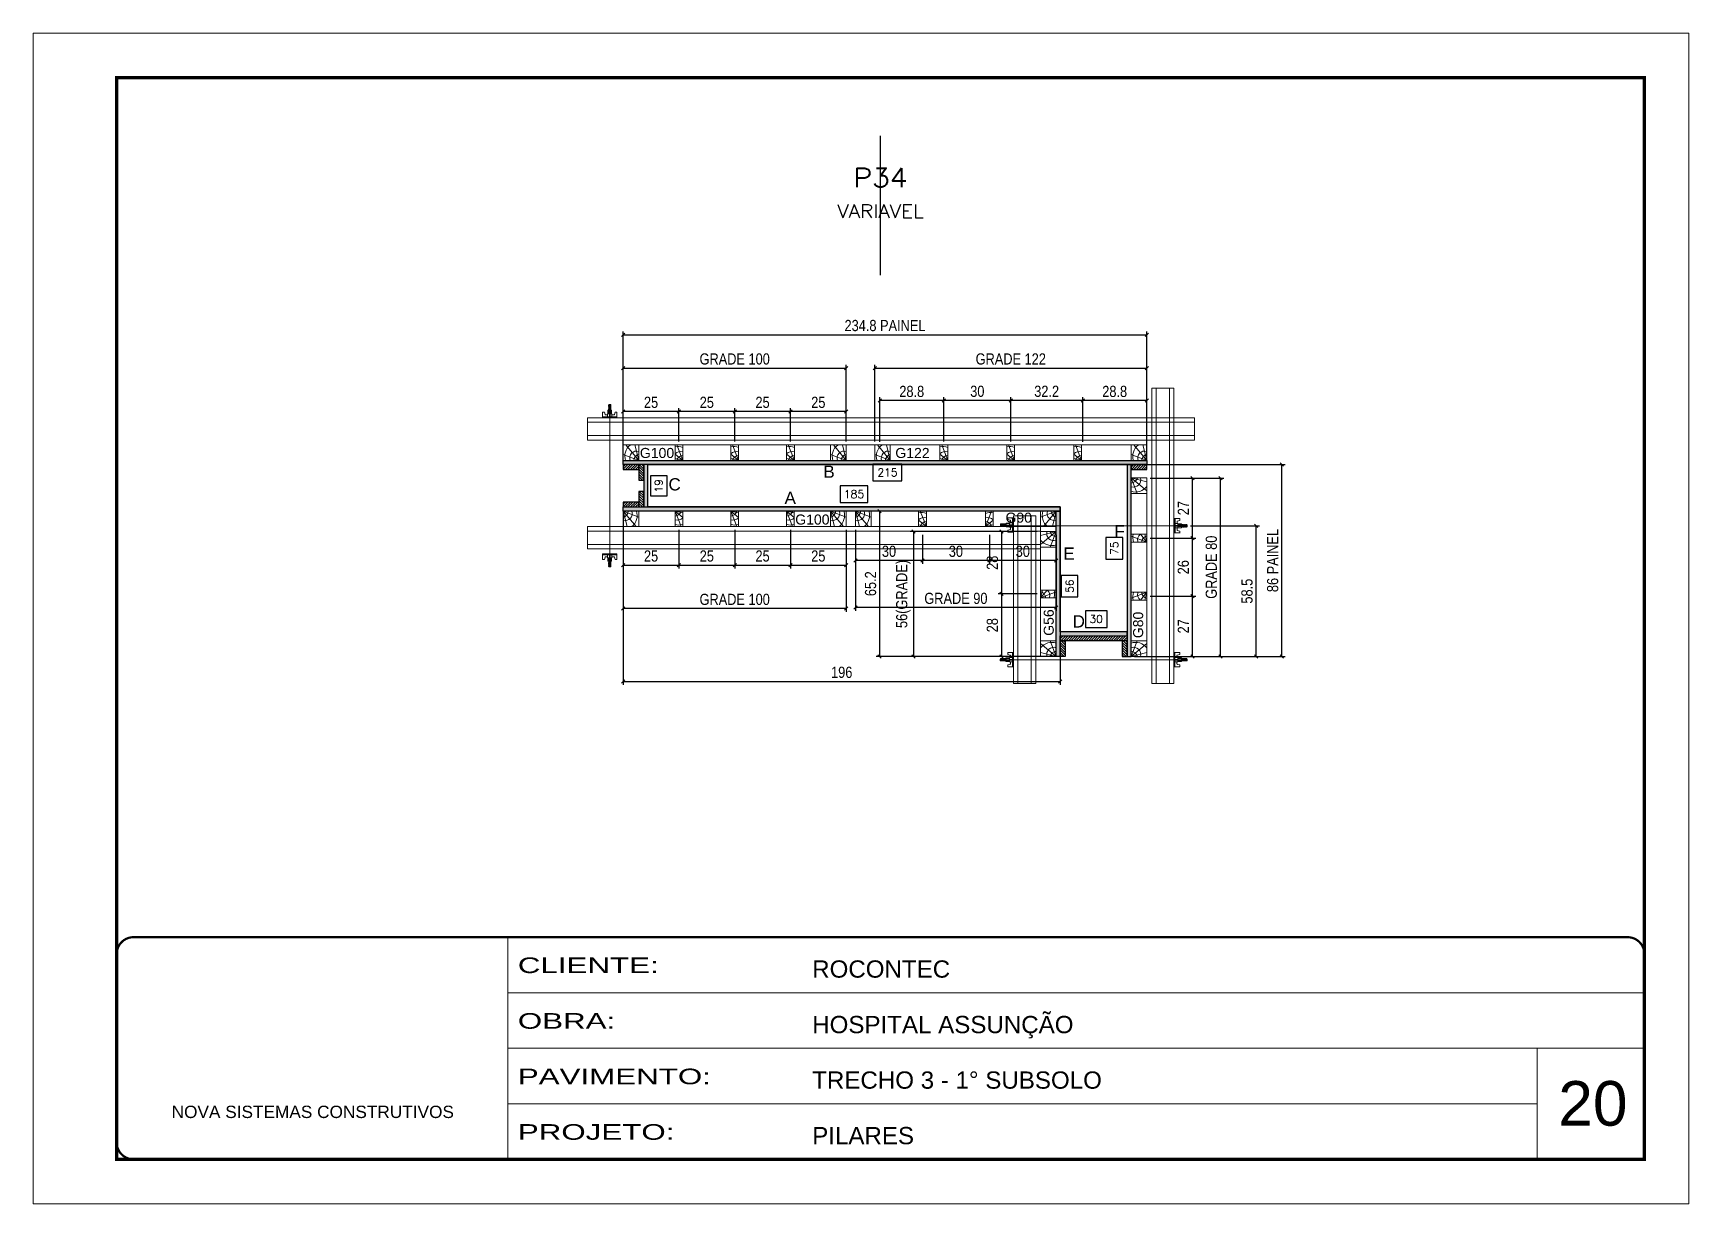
# Model space of a CAD drawing. Extents: x 2102 to 8383, y -13264 to 2718.
# Drawn here: x 6871 to 8356, y -2927 to -1877 of the extents above; entities that cross this region are included whole.
import ezdxf
from ezdxf.enums import TextEntityAlignment as Align

# ---------------------------------------------------------------- set-up
doc = ezdxf.new("R2010")
doc.units = 0
for name, pattern in [('CONTINUO', [0]), ('DASHED', [0.75, 0.5, -0.25]), ('HIDDEN', [0.375, 0.25, -0.125])]:
    doc.linetypes.add(name, pattern=pattern)
for name, color, linetype, lineweight in [('CARIMBO', 255, 'Continuous', 9), ('CONCRETO', 251, 'Continuous', 25), ('Folhas', 255, 'Continuous', 9), ('Hachura', 251, 'Continuous', 9), ('Madeira', 126, 'Continuous', 18), ('Perfil Metálico', 224, 'Continuous', 18), ('SARRAFO DE PRESSAO', 251, 'DASHED', 9), ('Texto Seção', 7, 'Continuous', 15)]:
    doc.layers.add(name, color=color, linetype=linetype, lineweight=lineweight)
for name, color, linetype in [('COTA', 241, 'Continuous'), ('MEIO_PONT', 93, 'Continuous'), ('Painéis', 200, 'Continuous'), ('SARRAFO', 251, 'Continuous'), ('Texto de Titulo', 7, 'Continuous'), ('Texto Qtd Sarr', 242, 'Continuous'), ('TEXTO_GERAL', 7, 'Continuous')]:
    doc.layers.add(name, color=color, linetype=linetype)
doc.styles.add('ARIAL', font='arial.ttf')
doc.styles.add('COTA TECNICA 2X', font='techl___.ttf', dxfattribs={"height": 10})
doc.styles.add('ROMANS', font='romans.shx')
doc.styles.add('SANSSERIF', font='sas_____.pfb')
doc.styles.add('Tecnologia', font='')
doc.styles.get('Tecnologia').set_extended_font_data('Forgotten Futurist')
doc.dimstyles.new('Cota Seção interna', dxfattribs={"dimtxt": 7, "dimasz": 6, "dimexe": 0.18, "dimexo": 2, "dimgap": -4, "dimtad": 3, "dimdec": 1, "dimlfac": 0.5, "dimzin": 12, "dimdsep": 46, "dimtxsty": 'ROMANS', "dimblk": 'ARCHTICK', "dimcen": 0.09, "dimse1": 1, "dimse2": 1, "dimsd1": 1, "dimsd2": 1, "dimclrd": 180, "dimclre": 5, "dimclrt": 1, "dimadec": 0, "dimazin": 3, "dimtfac": 1, "dimtdec": 1, "dimtofl": 0, "dimtmove": 0, "dimatfit": 3, "dimldrblk": 'ARCHTICK', "dimfxl": 1, "dimtolj": 1, "dimtzin": 0, "dimarcsym": 0})
doc.dimstyles.new('SECAO PILAR', dxfattribs={"dimtxt": 10, "dimasz": 3, "dimexe": 3, "dimexo": 3, "dimgap": 3, "dimtad": 1, "dimdec": 1, "dimlfac": 0.5, "dimzin": 12, "dimdsep": 46, "dimtxsty": 'COTA TECNICA 2X', "dimblk1": 'OBLIQUE', "dimblk2": 'OBLIQUE', "dimsah": 1, "dimcen": 0.9, "dimclrd": 256, "dimclre": 256, "dimclrt": 256, "dimadec": 1, "dimazin": 3, "dimtfac": 1, "dimtdec": 1, "dimtmove": 0, "dimatfit": 3, "dimfxl": 1, "dimtolj": 1, "dimtzin": 12, "dimarcsym": 0})

msp = doc.modelspace()

# ---------------------------------------------------------------- texts
at = {"layer": 'CARIMBO', "style": 'ARIAL'}
msp.add_text('20', height=40, dxfattribs=at).set_placement((8238.64, -2856.55))
at = {"layer": 'Texto Seção', "color": 0, "linetype": 'Continuous', "style": 'SANSSERIF'}
for s, p in [('G100', (7414.97, -2253.23)), ('G122', (7644.06, -2253.23)), ('G100', (7554.29, -2312.94))]:
    msp.add_text(s, height=9, dxfattribs=at).set_placement(p, align=Align.MIDDLE_LEFT)
at = {"layer": 'TEXTO_GERAL', "style": 'ARIAL'}
for s, p in [('B', (7584.62, -2270.04)), ('C', (7446.15, -2281.37)), ('A', (7549.82, -2293.55)), ('F', (7845.18, -2323.49)), ('E', (7799.83, -2343.5)), ('D', (7808.62, -2404.3))]:
    msp.add_text(s, height=11, dxfattribs=at).set_placement(p, align=Align.MIDDLE_CENTER)
at = {"layer": 'TEXTO_GERAL', "color": 0, "linetype": 'Continuous', "style": 'SANSSERIF'}
msp.add_text('G90', height=9, dxfattribs=at).set_placement((7742.88, -2311.25), align=Align.MIDDLE_LEFT)
for s, p in [('G56', (7781.66, -2417.21)), ('G80', (7861.83, -2419.36))]:
    msp.add_text(s, height=9, rotation=90, dxfattribs=at).set_placement(p, align=Align.MIDDLE_LEFT)

# ---------------------------------------------------------------- blocks, each defined once
blk = doc.blocks.new('9999999999')
at = {"color": 30, "linetype": 'CONTINUO'}
for p, q in [((98564.6, 34230.2), (98564.6, 34429.4)), ((98564.6, 34379.6), (99584, 34379.6)), ((98564.6, 34329.8), (99488, 34329.8)), ((99584, 34329.8), (99488, 34329.8)), ((99488, 34329.8), (99488, 34230.2)), ((98564.6, 34280), (99488, 34280))]:
    blk.add_line(p, q, dxfattribs=at)
at = {"color": 30, "linetype": 'CONTINUO', "const_width": 2}
blk.add_lwpolyline([(99584, 34230.2), (99584, 34414.4, 0.414214), (99569, 34429.4), (98229, 34429.4, 0.414214), (98214, 34414.4), (98214, 34245.2, 0.414214), (98229, 34230.2), (99584, 34230.2)], format="xyb", dxfattribs=at)
at = {"layer": 'Folhas'}
blk.add_lwpolyline([(98139, 34190.2), (99624, 34190.2), (99624, 35240.2), (98139, 35240.2)], close=True, dxfattribs=at)
at = {"layer": 'Folhas', "color": 30, "const_width": 3}
blk.add_lwpolyline([(98214, 34230.2), (99584, 34230.2), (99584, 35200.2), (98214, 35200.2)], close=True, dxfattribs=at)
at = {"color": 7, "linetype": 'Continuous', "ltscale": 5, "style": 'ARIAL'}
for s, height, p in [('ROCONTEC', 15.48, (98837.7, 34393.1)), ('HOSPITAL ASSUNÇÃO', 15.483, (98837.7, 34343.3)), ('TRECHO 3 - 1° SUBSOLO', 15.483, (98837.7, 34293.5)), ('NOVA SISTEMAS CONSTRUTIVOS', 11.059, (98263.2, 34267.2)), ('PILARES', 15.48, (98837.7, 34243.7))]:
    blk.add_text(s, height=height, dxfattribs=at).set_placement(p)
at = {"layer": 'Folhas', "color": 7, "style": 'Tecnologia', "width": 1.5}
for s, p in [('CLIENTE:', (98573.7, 34397.2)), ('OBRA:', (98573.7, 34347.3)), ('PAVIMENTO:', (98573.7, 34297.5)), ('PROJETO:', (98573.7, 34247.7))]:
    blk.add_text(s, height=14, dxfattribs=at).set_placement(p)
blk = doc.blocks.new('*D95')
at = {"layer": 'COTA', "color": 180, "lineweight": -2, "transparency": 16777216}
for p, q in [((7439.4, -2273.7), (7424.4, -2273.7)), ((7424.4, -2273.7), (7424.4, -2291.7)), ((7439.4, -2291.7), (7439.4, -2273.7)), ((7424.4, -2291.7), (7439.4, -2291.7))]:
    blk.add_line(p, q, dxfattribs=at)
at = {"layer": 'Defpoints', "color": 0, "transparency": 16777216}
for p in [(7422.4, -2263.7), (7422.4, -2301.7), (7443.4, -2301.7)]:
    blk.add_point(p, dxfattribs=at)
at = {"layer": 'COTA', "color": 1, "transparency": 16777216, "insert": (7431.9, -2282.7), "char_height": 7, "attachment_point": 5, "rotation": 90, "style": 'ROMANS'}
blk.add_mtext('\\A1;19', dxfattribs=at)
blk = doc.blocks.new('_ArchTick')
at = {"color": 0, "linetype": 'ByBlock', "const_width": 0.15}
blk.add_lwpolyline([(-0.5, -0.5), (0.5, 0.5)], dxfattribs=at)
blk = doc.blocks.new('*D96')
at = {"layer": 'COTA', "color": 180, "lineweight": -2, "transparency": 16777216}
for p, q in [((7834, -2394.7), (7814.7, -2394.7)), ((7814.7, -2394.7), (7814.7, -2409.7)), ((7834, -2409.7), (7834, -2394.7)), ((7814.7, -2409.7), (7834, -2409.7))]:
    blk.add_line(p, q, dxfattribs=at)
at = {"layer": 'Defpoints', "color": 0, "transparency": 16777216}
for p in [(7792, -2413.7), (7852, -2413.7), (7852, -2413.7)]:
    blk.add_point(p, dxfattribs=at)
at = {"layer": 'COTA', "color": 1, "transparency": 16777216, "insert": (7824.3, -2402.2), "char_height": 7, "attachment_point": 5, "style": 'ROMANS'}
blk.add_mtext('\\A1;30', dxfattribs=at)
blk = doc.blocks.new('*D932')
at = {"layer": 'COTA', "color": 180, "lineweight": -2, "transparency": 16777216}
for p, q in [((7650, -2263.2), (7624, -2263.2)), ((7624, -2263.2), (7624, -2278.2)), ((7650, -2278.2), (7650, -2263.2)), ((7624, -2278.2), (7650, -2278.2))]:
    blk.add_line(p, q, dxfattribs=at)
at = {"layer": 'Defpoints', "color": 0, "transparency": 16777216}
for p in [(7422, -2263.7), (7852, -2263.7), (7422, -2282.2)]:
    blk.add_point(p, dxfattribs=at)
at = {"layer": 'COTA', "color": 1, "transparency": 16777216, "insert": (7637, -2270.7), "char_height": 7, "attachment_point": 5, "style": 'ROMANS'}
blk.add_mtext('\\A1;215', dxfattribs=at)
blk = doc.blocks.new('C')
at = {"layer": 'Hachura', "color": 0}
for p, q in [((0, 3.22), (0, -3.22)), ((0.45, 3.22), (0, 3.22)), ((0.46, 3.16), (0, 3.16)), ((0.46, 3.05), (0, 3.05)), ((0.46, 2.88), (0, 2.88)), ((0, 2.75), (0, -1.16)), ((0.46, 2.65), (0, 2.65)), ((0.46, 2.23), (0, 2.23)), ((0.46, 1.51), (0, 1.51)), ((0.39, 0.49), (0.17, 0.49)), ((0.45, -3.23), (0.45, 3.22)), ((0.45, 3.22), (2.58, 3.22)), ((1.74, 0.97), (0.45, 0.97)), ((1.45, 0.1), (0.45, 0.1)), ((1.35, 1.94), (1.35, 0.96)), ((2.58, 2.39), (1.47, 2.09)), ((1.74, -0.97), (1.74, 0.97)), ((1.74, 0.97), (1.74, 0.84)), ((1.74, 0.97), (1.74, 0.84)), ((1.74, 0.84), (3.35, 0.84)), ((3.35, 0.45), (1.74, 0.45)), ((2.58, 3.22), (2.58, 2.39)), ((3.32, 0.84), (3.32, -0.84)), ((3.35, 0.84), (3.35, -0.84)), ((3.68, 0.45), (3.35, 0.45)), ((3.84, -0.52), (3.35, 0.45)), ((3.35, 0.06), (3.67, -0.57)), ((3.68, 0.45), (4.16, -0.52)), ((3.72, 0.5), (4.25, -0.57)), ((4.37, -0.55), (3.83, 0.53)), ((4.15, 0.45), (3.93, 0.45)), ((4.42, -0.52), (3.93, 0.45)), ((4.15, 0.45), (4.26, 0.45)), ((4.26, 0.45), (4.74, -0.52)), ((4.3, 0.5), (4.83, -0.57)), ((4.95, -0.55), (4.41, 0.53)), ((4.51, 0.45), (4.84, 0.45)), ((5, -0.52), (4.51, 0.45)), ((4.84, 0.45), (5.32, -0.52)), ((4.88, 0.5), (5.41, -0.57)), ((5.53, -0.55), (4.99, 0.53)), ((5.58, -0.52), (5.09, 0.45)), ((5.42, 0.45), (5.09, 0.45)), ((5.58, -0.52), (5.09, 0.45)), ((5.42, 0.45), (5.74, -0.19)), ((5.46, 0.5), (5.74, -0.07)), ((5.74, 0.19), (5.57, 0.53)), ((5.74, 0.32), (5.68, 0.45)), ((5.68, 0.45), (5.74, 0.45)), ((5.74, 0.45), (5.9, 0.29)), ((5.74, 0.45), (5.74, -0.52)), ((5.9, -0.36), (5.9, 0.29)), ((0.45, 0), (0, 0)), ((0.46, -1.52), (0, -1.52)), ((0.46, -2.23), (0, -2.23)), ((0.46, -2.65), (0, -2.65)), ((0.46, -2.88), (0, -2.88)), ((0.46, -3.05), (0, -3.05)), ((0.46, -3.16), (0, -3.16)), ((0, -3.22), (2.57, -3.22)), ((0.08, -0.48), (0.29, -0.48)), ((0.29, -0.48), (0.4, -0.48)), ((0.45, 0), (0.45, -0.97)), ((0.45, -0.16), (1.45, -0.16)), ((0.45, -0.65), (0.45, -0.32)), ((0.45, -3.23), (0.45, -0.65)), ((0.45, -0.97), (1.74, -0.97)), ((1.35, -1.94), (1.35, -0.97)), ((2.58, -2.39), (1.47, -2.1)), ((3.35, -0.32), (1.74, -0.32)), ((3.35, -0.84), (1.74, -0.84)), ((2.58, -3.23), (2.58, -2.39)), ((3.35, -0.07), (3.58, -0.52)), ((3.35, -0.52), (3.58, -0.52)), ((3.84, -0.52), (4.16, -0.52)), ((4.42, -0.52), (4.74, -0.52)), ((4.63, -0.52), (4.74, -0.52)), ((5, -0.52), (5.32, -0.52)), ((5.58, -0.52), (5.74, -0.52)), ((5.74, -0.52), (5.9, -0.36)), ((5.74, -0.52), (5.74, -0.52))]:
    blk.add_line(p, q, dxfattribs=at)
for centre, radius, start, end in [((1.52, 1.94), 0.161, 104.74356, 180), ((1.44, -0.03), 0.129, 272.69497, 87.30503), ((3.81, 0.39), 0.143, 25.56881, 154.43119), ((4.39, 0.39), 0.143, 25.56881, 154.43119), ((4.97, 0.39), 0.143, 25.56881, 154.43119), ((5.55, 0.39), 0.143, 25.56881, 154.43119), ((0.17, -0.37), 0.174, 221.74404, 317.85924), ((1.52, -1.94), 0.161, 180, 255.25644), ((3.71, -0.4), 0.174, 222.14076, 318.25596), ((4.29, -0.4), 0.174, 222.14076, 318.25596), ((4.87, -0.4), 0.174, 222.14076, 318.25596), ((5.45, -0.4), 0.174, 222.14076, 318.25596), ((5.61, -0.4), 0.174, 317.85924, 318.25596)]:
    blk.add_arc(centre, radius, start, end, dxfattribs=at)
blk = doc.blocks.new('titulo1')
at = {"layer": 'Defpoints', "color": 252, "linetype": 'HIDDEN', "ltscale": 2}
blk.add_line((0, 0), (0, 125), dxfattribs=at)
at = {"layer": 'Defpoints', "style": 'ROMANS', "oblique": 15}
blk.add_attdef('FOLHA', text='', height=10, dxfattribs=at).set_placement((0, 15.6), align=Align.MIDDLE_CENTER)
at = {"layer": 'Texto Qtd Sarr', "color": 3, "style": 'ROMANS', "oblique": 15}
for tag, height, p in [('TITULO', 17, (0, 71.4)), ('SEÇÃO', 12, (0, 41.5))]:
    blk.add_attdef(tag, text='', height=height, dxfattribs=at).set_placement(p, align=Align.MIDDLE_CENTER)
blk = doc.blocks.new('_Oblique')
at = {"color": 0, "linetype": 'ByBlock', "lineweight": -2}
blk.add_line((-0.5, -0.5), (0.5, 0.5), dxfattribs=at)
blk = doc.blocks.new('*D113')
at = {"layer": 'COTA', "lineweight": -2, "transparency": 16777216}
for p, q in [((7858.5, -2263.7), (7993.6, -2263.7)), ((7990.6, -2435.7), (7990.6, -2263.7)), ((7858.6, -2435.7), (7993.6, -2435.7))]:
    blk.add_line(p, q, dxfattribs=at)
at = {"layer": 'Defpoints', "color": 0, "transparency": 16777216}
for p in [(7855.5, -2263.7), (7990.6, -2263.7), (7855.6, -2435.7)]:
    blk.add_point(p, dxfattribs=at)
at = {"layer": 'COTA', "lineweight": -2, "transparency": 16777216, "xscale": 3, "yscale": 3, "zscale": 3}
for p, rotation in [((7990.6, -2263.7), 90), ((7990.6, -2435.7), 270)]:
    blk.add_blockref('_Oblique', p, dxfattribs=dict(at, rotation=rotation))
at = {"layer": 'COTA', "transparency": 16777216, "insert": (7982.5, -2349.7), "char_height": 10, "attachment_point": 5, "rotation": 90, "style": 'COTA TECNICA 2X'}
blk.add_mtext('\\A1;86 PAINEL', dxfattribs=at)
blk = doc.blocks.new('*D942')
at = {"layer": 'COTA', "linetype": 'ByBlock', "lineweight": -2, "transparency": 16777216}
for p, q in [((7400, -2260.7), (7400, -2144.2)), ((7400, -2147.2), (7869.6, -2147.2)), ((7869.6, -2257.1), (7869.6, -2144.2))]:
    blk.add_line(p, q, dxfattribs=at)
at = {"layer": 'Defpoints', "color": 0, "linetype": 'ByBlock', "transparency": 16777216}
for p in [(7869.6, -2147.2), (7400, -2263.7), (7869.6, -2260.1)]:
    blk.add_point(p, dxfattribs=at)
at = {"layer": 'COTA', "linetype": 'ByBlock', "lineweight": -2, "transparency": 16777216, "xscale": 3, "yscale": 3, "zscale": 3, "rotation": 180}
blk.add_blockref('_Oblique', (7400, -2147.2), dxfattribs=at)
at = {"layer": 'COTA', "linetype": 'ByBlock', "lineweight": -2, "transparency": 16777216, "xscale": 3, "yscale": 3, "zscale": 3}
blk.add_blockref('_Oblique', (7869.6, -2147.2), dxfattribs=at)
at = {"layer": 'COTA', "linetype": 'ByBlock', "transparency": 16777216, "insert": (7634.8, -2139), "char_height": 10, "attachment_point": 5, "style": 'COTA TECNICA 2X'}
blk.add_mtext('\\A1;234.8 PAINEL', dxfattribs=at)
blk = doc.blocks.new('PONTALETE')
at = {"layer": 'Madeira'}
for q in [(2.71, 7), (7, 5.76), (7, 1.74)]:
    blk.add_line((0, 0), q, dxfattribs=at)
blk.add_lwpolyline([(0, 0), (7, 0), (7, 7), (0, 7)], close=True, dxfattribs=at)
for centre, radius, start, end in [((2.04, 0.06), 6.23, 37.28179, 109.09128), ((1.09, 0.9), 3.19, 343.60304, 109.98471), ((-0.21, -0.78), 3.09, 14.63219, 86.0383)]:
    blk.add_arc(centre, radius, start, end, dxfattribs=at)
blk = doc.blocks.new('MEIO PONTALETE')
at = {"layer": 'Madeira'}
for q in [(2.71, 7), (3.5, 2.88), (3.5, 0.87)]:
    blk.add_line((0, 0), q, dxfattribs=at)
blk.add_lwpolyline([(0, 0), (3.5, 0), (3.5, 7), (0, 7)], close=True, dxfattribs=at)
for centre, radius, start, end in [((2.04, 0.06), 6.23, 76.44987, 109.09128), ((1.09, 0.9), 3.19, 40.90626, 109.98471), ((-0.21, -0.78), 3.09, 14.63219, 86.0383)]:
    blk.add_arc(centre, radius, start, end, dxfattribs=at)
blk = doc.blocks.new('*D944')
at = {"layer": 'COTA', "lineweight": -2, "transparency": 16777216}
for p, q in [((7812.1, -2243.2), (7812.1, -2203.2)), ((7869.6, -2206.2), (7812.1, -2206.2)), ((7869.6, -2243.1), (7869.6, -2203.2))]:
    blk.add_line(p, q, dxfattribs=at)
at = {"layer": 'Defpoints', "color": 0, "transparency": 16777216}
for p in [(7812.1, -2206.2), (7812.1, -2246.2), (7869.6, -2246.1)]:
    blk.add_point(p, dxfattribs=at)
at = {"layer": 'COTA', "lineweight": -2, "transparency": 16777216, "xscale": 3, "yscale": 3, "zscale": 3, "rotation": 180}
blk.add_blockref('_Oblique', (7812.1, -2206.2), dxfattribs=at)
at = {"layer": 'COTA', "lineweight": -2, "transparency": 16777216, "xscale": 3, "yscale": 3, "zscale": 3}
blk.add_blockref('_Oblique', (7869.6, -2206.2), dxfattribs=at)
at = {"layer": 'COTA', "transparency": 16777216, "insert": (7840.8, -2198.1), "char_height": 10, "attachment_point": 5, "style": 'COTA TECNICA 2X'}
blk.add_mtext('\\A1;28.8', dxfattribs=at)
blk = doc.blocks.new('*D945')
at = {"layer": 'COTA', "lineweight": -2, "transparency": 16777216}
for p, q in [((7747.6, -2243.1), (7747.6, -2203.2)), ((7812.1, -2206.2), (7747.6, -2206.2)), ((7812.1, -2243.2), (7812.1, -2203.2))]:
    blk.add_line(p, q, dxfattribs=at)
at = {"layer": 'Defpoints', "color": 0, "transparency": 16777216}
for p in [(7747.6, -2206.2), (7747.6, -2246.1), (7812.1, -2246.2)]:
    blk.add_point(p, dxfattribs=at)
at = {"layer": 'COTA', "lineweight": -2, "transparency": 16777216, "xscale": 3, "yscale": 3, "zscale": 3, "rotation": 180}
blk.add_blockref('_Oblique', (7747.6, -2206.2), dxfattribs=at)
at = {"layer": 'COTA', "lineweight": -2, "transparency": 16777216, "xscale": 3, "yscale": 3, "zscale": 3}
blk.add_blockref('_Oblique', (7812.1, -2206.2), dxfattribs=at)
at = {"layer": 'COTA', "transparency": 16777216, "insert": (7779.8, -2198), "char_height": 10, "attachment_point": 5, "style": 'COTA TECNICA 2X'}
blk.add_mtext('\\A1;32.2', dxfattribs=at)
blk = doc.blocks.new('*D946')
at = {"layer": 'COTA', "lineweight": -2, "transparency": 16777216}
for p, q in [((7687.6, -2243.1), (7687.6, -2203.2)), ((7747.6, -2206.2), (7687.6, -2206.2)), ((7747.6, -2243.1), (7747.6, -2203.2))]:
    blk.add_line(p, q, dxfattribs=at)
at = {"layer": 'Defpoints', "color": 0, "transparency": 16777216}
for p in [(7687.6, -2206.2), (7687.6, -2246.1), (7747.6, -2246.1)]:
    blk.add_point(p, dxfattribs=at)
at = {"layer": 'COTA', "lineweight": -2, "transparency": 16777216, "xscale": 3, "yscale": 3, "zscale": 3, "rotation": 180}
blk.add_blockref('_Oblique', (7687.6, -2206.2), dxfattribs=at)
at = {"layer": 'COTA', "lineweight": -2, "transparency": 16777216, "xscale": 3, "yscale": 3, "zscale": 3}
blk.add_blockref('_Oblique', (7747.6, -2206.2), dxfattribs=at)
at = {"layer": 'COTA', "transparency": 16777216, "insert": (7717.6, -2198), "char_height": 10, "attachment_point": 5, "style": 'COTA TECNICA 2X'}
blk.add_mtext('\\A1;30', dxfattribs=at)
blk = doc.blocks.new('*D947')
at = {"layer": 'COTA', "lineweight": -2, "transparency": 16777216}
for p, q in [((7630.1, -2243.2), (7630.1, -2203.2)), ((7687.6, -2206.2), (7630.1, -2206.2)), ((7687.6, -2243.1), (7687.6, -2203.2))]:
    blk.add_line(p, q, dxfattribs=at)
at = {"layer": 'Defpoints', "color": 0, "transparency": 16777216}
for p in [(7630.1, -2206.2), (7630.1, -2246.2), (7687.6, -2246.1)]:
    blk.add_point(p, dxfattribs=at)
at = {"layer": 'COTA', "lineweight": -2, "transparency": 16777216, "xscale": 3, "yscale": 3, "zscale": 3, "rotation": 180}
blk.add_blockref('_Oblique', (7630.1, -2206.2), dxfattribs=at)
at = {"layer": 'COTA', "lineweight": -2, "transparency": 16777216, "xscale": 3, "yscale": 3, "zscale": 3}
blk.add_blockref('_Oblique', (7687.6, -2206.2), dxfattribs=at)
at = {"layer": 'COTA', "transparency": 16777216, "insert": (7658.8, -2198.1), "char_height": 10, "attachment_point": 5, "style": 'COTA TECNICA 2X'}
blk.add_mtext('\\A1;28.8', dxfattribs=at)
blk = doc.blocks.new('*D948')
at = {"layer": 'COTA', "lineweight": -2, "transparency": 16777216}
for p, q in [((7625.6, -2243.1), (7625.6, -2174.1)), ((7625.6, -2177.1), (7869.6, -2177.1)), ((7869.6, -2243.1), (7869.6, -2174.1))]:
    blk.add_line(p, q, dxfattribs=at)
at = {"layer": 'Defpoints', "color": 0, "transparency": 16777216}
for p in [(7869.6, -2177.1), (7625.6, -2246.1), (7869.6, -2246.1)]:
    blk.add_point(p, dxfattribs=at)
at = {"layer": 'COTA', "lineweight": -2, "transparency": 16777216, "xscale": 3, "yscale": 3, "zscale": 3, "rotation": 180}
blk.add_blockref('_Oblique', (7625.6, -2177.1), dxfattribs=at)
at = {"layer": 'COTA', "lineweight": -2, "transparency": 16777216, "xscale": 3, "yscale": 3, "zscale": 3}
blk.add_blockref('_Oblique', (7869.6, -2177.1), dxfattribs=at)
at = {"layer": 'COTA', "transparency": 16777216, "insert": (7747.6, -2169), "char_height": 10, "attachment_point": 5, "style": 'COTA TECNICA 2X'}
blk.add_mtext('\\A1;GRADE 122', dxfattribs=at)
blk = doc.blocks.new('*D114')
at = {"layer": 'COTA', "lineweight": -2, "transparency": 16777216}
for p, q in [((7400, -2243.1), (7400, -2174.1)), ((7400, -2177.1), (7600, -2177.1)), ((7600, -2243.1), (7600, -2174.1))]:
    blk.add_line(p, q, dxfattribs=at)
at = {"layer": 'Defpoints', "color": 0, "transparency": 16777216}
for p in [(7600, -2177.1), (7400, -2246.1), (7600, -2246.1)]:
    blk.add_point(p, dxfattribs=at)
at = {"layer": 'COTA', "lineweight": -2, "transparency": 16777216, "xscale": 3, "yscale": 3, "zscale": 3, "rotation": 180}
blk.add_blockref('_Oblique', (7400, -2177.1), dxfattribs=at)
at = {"layer": 'COTA', "lineweight": -2, "transparency": 16777216, "xscale": 3, "yscale": 3, "zscale": 3}
blk.add_blockref('_Oblique', (7600, -2177.1), dxfattribs=at)
at = {"layer": 'COTA', "transparency": 16777216, "insert": (7500, -2169), "char_height": 10, "attachment_point": 5, "style": 'COTA TECNICA 2X'}
blk.add_mtext('\\A1;GRADE 100', dxfattribs=at)
blk = doc.blocks.new('*D949')
at = {"layer": 'COTA', "lineweight": -2, "transparency": 16777216}
for p, q in [((7450, -2243.1), (7450, -2213)), ((7500, -2216), (7450, -2216)), ((7500, -2243.1), (7500, -2213))]:
    blk.add_line(p, q, dxfattribs=at)
at = {"layer": 'Defpoints', "color": 0, "transparency": 16777216}
for p in [(7450, -2216), (7450, -2246.1), (7500, -2246.1)]:
    blk.add_point(p, dxfattribs=at)
at = {"layer": 'COTA', "lineweight": -2, "transparency": 16777216, "xscale": 3, "yscale": 3, "zscale": 3, "rotation": 180}
blk.add_blockref('_Oblique', (7450, -2216), dxfattribs=at)
at = {"layer": 'COTA', "lineweight": -2, "transparency": 16777216, "xscale": 3, "yscale": 3, "zscale": 3}
blk.add_blockref('_Oblique', (7500, -2216), dxfattribs=at)
at = {"layer": 'COTA', "transparency": 16777216, "insert": (7475, -2207.9), "char_height": 10, "attachment_point": 5, "style": 'COTA TECNICA 2X'}
blk.add_mtext('\\A1;25', dxfattribs=at)
blk = doc.blocks.new('*D950')
at = {"layer": 'COTA', "lineweight": -2, "transparency": 16777216}
for p, q in [((7400, -2243.1), (7400, -2213)), ((7450, -2216), (7400, -2216)), ((7450, -2243.1), (7450, -2213))]:
    blk.add_line(p, q, dxfattribs=at)
at = {"layer": 'Defpoints', "color": 0, "transparency": 16777216}
for p in [(7400, -2216), (7400, -2246.1), (7450, -2246.1)]:
    blk.add_point(p, dxfattribs=at)
at = {"layer": 'COTA', "lineweight": -2, "transparency": 16777216, "xscale": 3, "yscale": 3, "zscale": 3, "rotation": 180}
blk.add_blockref('_Oblique', (7400, -2216), dxfattribs=at)
at = {"layer": 'COTA', "lineweight": -2, "transparency": 16777216, "xscale": 3, "yscale": 3, "zscale": 3}
blk.add_blockref('_Oblique', (7450, -2216), dxfattribs=at)
at = {"layer": 'COTA', "transparency": 16777216, "insert": (7425, -2207.9), "char_height": 10, "attachment_point": 5, "style": 'COTA TECNICA 2X'}
blk.add_mtext('\\A1;25', dxfattribs=at)
blk = doc.blocks.new('*D115')
at = {"layer": 'COTA', "lineweight": -2, "transparency": 16777216}
for p, q in [((7550, -2243.1), (7550, -2213)), ((7600, -2216), (7550, -2216)), ((7600, -2243.1), (7600, -2213))]:
    blk.add_line(p, q, dxfattribs=at)
at = {"layer": 'Defpoints', "color": 0, "transparency": 16777216}
for p in [(7550, -2216), (7550, -2246.1), (7600, -2246.1)]:
    blk.add_point(p, dxfattribs=at)
at = {"layer": 'COTA', "lineweight": -2, "transparency": 16777216, "xscale": 3, "yscale": 3, "zscale": 3, "rotation": 180}
blk.add_blockref('_Oblique', (7550, -2216), dxfattribs=at)
at = {"layer": 'COTA', "lineweight": -2, "transparency": 16777216, "xscale": 3, "yscale": 3, "zscale": 3}
blk.add_blockref('_Oblique', (7600, -2216), dxfattribs=at)
at = {"layer": 'COTA', "transparency": 16777216, "insert": (7575, -2207.9), "char_height": 10, "attachment_point": 5, "style": 'COTA TECNICA 2X'}
blk.add_mtext('\\A1;25', dxfattribs=at)
blk = doc.blocks.new('*D951')
at = {"layer": 'COTA', "lineweight": -2, "transparency": 16777216}
for p, q in [((7500, -2243.1), (7500, -2213)), ((7550, -2216), (7500, -2216)), ((7550, -2243.1), (7550, -2213))]:
    blk.add_line(p, q, dxfattribs=at)
at = {"layer": 'Defpoints', "color": 0, "transparency": 16777216}
for p in [(7500, -2216), (7500, -2246.1), (7550, -2246.1)]:
    blk.add_point(p, dxfattribs=at)
at = {"layer": 'COTA', "lineweight": -2, "transparency": 16777216, "xscale": 3, "yscale": 3, "zscale": 3, "rotation": 180}
blk.add_blockref('_Oblique', (7500, -2216), dxfattribs=at)
at = {"layer": 'COTA', "lineweight": -2, "transparency": 16777216, "xscale": 3, "yscale": 3, "zscale": 3}
blk.add_blockref('_Oblique', (7550, -2216), dxfattribs=at)
at = {"layer": 'COTA', "transparency": 16777216, "insert": (7525, -2207.9), "char_height": 10, "attachment_point": 5, "style": 'COTA TECNICA 2X'}
blk.add_mtext('\\A1;25', dxfattribs=at)
blk = doc.blocks.new('*D952')
at = {"layer": 'COTA', "color": 180, "lineweight": -2, "transparency": 16777216}
for p, q in [((7619.5, -2282.7), (7594.5, -2282.7)), ((7594.5, -2282.7), (7594.5, -2297.7)), ((7619.5, -2297.7), (7619.5, -2282.7)), ((7594.5, -2297.7), (7619.5, -2297.7))]:
    blk.add_line(p, q, dxfattribs=at)
at = {"layer": 'Defpoints', "color": 0, "transparency": 16777216}
for p in [(7422, -2301.7), (7792, -2301.7), (7792, -2301.7)]:
    blk.add_point(p, dxfattribs=at)
at = {"layer": 'COTA', "color": 1, "transparency": 16777216, "insert": (7607, -2290.2), "char_height": 7, "attachment_point": 5, "style": 'ROMANS'}
blk.add_mtext('\\A1;185', dxfattribs=at)
blk = doc.blocks.new('*D116')
at = {"layer": 'COTA', "lineweight": -2, "transparency": 16777216}
for p, q in [((7400, -2326.7), (7400, -2395.7)), ((7600, -2326.7), (7600, -2395.7)), ((7600, -2392.7), (7400, -2392.7))]:
    blk.add_line(p, q, dxfattribs=at)
at = {"layer": 'Defpoints', "color": 0, "transparency": 16777216}
for p in [(7400, -2323.7), (7600, -2323.7), (7400, -2392.7)]:
    blk.add_point(p, dxfattribs=at)
at = {"layer": 'COTA', "lineweight": -2, "transparency": 16777216, "xscale": 3, "yscale": 3, "zscale": 3, "rotation": 180}
blk.add_blockref('_Oblique', (7400, -2392.7), dxfattribs=at)
at = {"layer": 'COTA', "lineweight": -2, "transparency": 16777216, "xscale": 3, "yscale": 3, "zscale": 3}
blk.add_blockref('_Oblique', (7600, -2392.7), dxfattribs=at)
at = {"layer": 'COTA', "transparency": 16777216, "insert": (7500, -2384.6), "char_height": 10, "attachment_point": 5, "style": 'COTA TECNICA 2X'}
blk.add_mtext('\\A1;GRADE 100', dxfattribs=at)
blk = doc.blocks.new('*D953')
at = {"layer": 'COTA', "lineweight": -2, "transparency": 16777216}
for p, q in [((7500, -2322.3), (7500, -2356.8)), ((7550, -2322.3), (7550, -2356.8)), ((7500, -2353.8), (7550, -2353.8))]:
    blk.add_line(p, q, dxfattribs=at)
at = {"layer": 'Defpoints', "color": 0, "transparency": 16777216}
for p in [(7500, -2319.3), (7550, -2319.3), (7550, -2353.8)]:
    blk.add_point(p, dxfattribs=at)
at = {"layer": 'COTA', "lineweight": -2, "transparency": 16777216, "xscale": 3, "yscale": 3, "zscale": 3, "rotation": 180}
blk.add_blockref('_Oblique', (7500, -2353.8), dxfattribs=at)
at = {"layer": 'COTA', "lineweight": -2, "transparency": 16777216, "xscale": 3, "yscale": 3, "zscale": 3}
blk.add_blockref('_Oblique', (7550, -2353.8), dxfattribs=at)
at = {"layer": 'COTA', "transparency": 16777216, "insert": (7525, -2345.7), "char_height": 10, "attachment_point": 5, "style": 'COTA TECNICA 2X'}
blk.add_mtext('\\A1;25', dxfattribs=at)
blk = doc.blocks.new('*D954')
at = {"layer": 'COTA', "lineweight": -2, "transparency": 16777216}
for p, q in [((7550, -2322.3), (7550, -2356.8)), ((7600, -2322.3), (7600, -2356.8)), ((7550, -2353.8), (7600, -2353.8))]:
    blk.add_line(p, q, dxfattribs=at)
at = {"layer": 'Defpoints', "color": 0, "transparency": 16777216}
for p in [(7550, -2319.3), (7600, -2319.3), (7600, -2353.8)]:
    blk.add_point(p, dxfattribs=at)
at = {"layer": 'COTA', "lineweight": -2, "transparency": 16777216, "xscale": 3, "yscale": 3, "zscale": 3, "rotation": 180}
blk.add_blockref('_Oblique', (7550, -2353.8), dxfattribs=at)
at = {"layer": 'COTA', "lineweight": -2, "transparency": 16777216, "xscale": 3, "yscale": 3, "zscale": 3}
blk.add_blockref('_Oblique', (7600, -2353.8), dxfattribs=at)
at = {"layer": 'COTA', "transparency": 16777216, "insert": (7575, -2345.7), "char_height": 10, "attachment_point": 5, "style": 'COTA TECNICA 2X'}
blk.add_mtext('\\A1;25', dxfattribs=at)
blk = doc.blocks.new('*D117')
at = {"layer": 'COTA', "lineweight": -2, "transparency": 16777216}
for p, q in [((7400, -2326.7), (7400, -2356.8)), ((7450, -2326.7), (7450, -2356.8)), ((7400, -2353.8), (7450, -2353.8))]:
    blk.add_line(p, q, dxfattribs=at)
at = {"layer": 'Defpoints', "color": 0, "transparency": 16777216}
for p in [(7400, -2323.7), (7450, -2323.7), (7450, -2353.8)]:
    blk.add_point(p, dxfattribs=at)
at = {"layer": 'COTA', "lineweight": -2, "transparency": 16777216, "xscale": 3, "yscale": 3, "zscale": 3, "rotation": 180}
blk.add_blockref('_Oblique', (7400, -2353.8), dxfattribs=at)
at = {"layer": 'COTA', "lineweight": -2, "transparency": 16777216, "xscale": 3, "yscale": 3, "zscale": 3}
blk.add_blockref('_Oblique', (7450, -2353.8), dxfattribs=at)
at = {"layer": 'COTA', "transparency": 16777216, "insert": (7425, -2345.7), "char_height": 10, "attachment_point": 5, "style": 'COTA TECNICA 2X'}
blk.add_mtext('\\A1;25', dxfattribs=at)
blk = doc.blocks.new('*D955')
at = {"layer": 'COTA', "lineweight": -2, "transparency": 16777216}
for p, q in [((7450, -2322.3), (7450, -2356.8)), ((7500, -2322.3), (7500, -2356.8)), ((7450, -2353.8), (7500, -2353.8))]:
    blk.add_line(p, q, dxfattribs=at)
at = {"layer": 'Defpoints', "color": 0, "transparency": 16777216}
for p in [(7450, -2319.3), (7500, -2319.3), (7500, -2353.8)]:
    blk.add_point(p, dxfattribs=at)
at = {"layer": 'COTA', "lineweight": -2, "transparency": 16777216, "xscale": 3, "yscale": 3, "zscale": 3, "rotation": 180}
blk.add_blockref('_Oblique', (7450, -2353.8), dxfattribs=at)
at = {"layer": 'COTA', "lineweight": -2, "transparency": 16777216, "xscale": 3, "yscale": 3, "zscale": 3}
blk.add_blockref('_Oblique', (7500, -2353.8), dxfattribs=at)
at = {"layer": 'COTA', "transparency": 16777216, "insert": (7475, -2345.7), "char_height": 10, "attachment_point": 5, "style": 'COTA TECNICA 2X'}
blk.add_mtext('\\A1;25', dxfattribs=at)
blk = doc.blocks.new('*D118')
at = {"layer": 'COTA', "lineweight": -2, "transparency": 16777216}
for p, q in [((7872.6, -2275.7), (7938.6, -2275.7)), ((7935.6, -2435.7), (7935.6, -2275.7)), ((7872.6, -2435.7), (7938.6, -2435.7))]:
    blk.add_line(p, q, dxfattribs=at)
at = {"layer": 'Defpoints', "color": 0, "transparency": 16777216}
for p in [(7869.6, -2275.7), (7935.6, -2275.7), (7869.6, -2435.7)]:
    blk.add_point(p, dxfattribs=at)
at = {"layer": 'COTA', "lineweight": -2, "transparency": 16777216, "xscale": 3, "yscale": 3, "zscale": 3}
for p, rotation in [((7935.6, -2275.7), 90), ((7935.6, -2435.7), 270)]:
    blk.add_blockref('_Oblique', p, dxfattribs=dict(at, rotation=rotation))
at = {"layer": 'COTA', "transparency": 16777216, "insert": (7927.5, -2355.7), "char_height": 10, "attachment_point": 5, "rotation": 90, "style": 'COTA TECNICA 2X'}
blk.add_mtext('\\A1;GRADE 80', dxfattribs=at)
blk = doc.blocks.new('*D119')
at = {"layer": 'COTA', "lineweight": -2, "transparency": 16777216}
for p, q in [((7872.6, -2275.7), (7913.5, -2275.7)), ((7910.5, -2329.7), (7910.5, -2275.7)), ((7872.6, -2329.7), (7913.5, -2329.7))]:
    blk.add_line(p, q, dxfattribs=at)
at = {"layer": 'Defpoints', "color": 0, "transparency": 16777216}
for p in [(7869.6, -2275.7), (7910.5, -2275.7), (7869.6, -2329.7)]:
    blk.add_point(p, dxfattribs=at)
at = {"layer": 'COTA', "lineweight": -2, "transparency": 16777216, "xscale": 3, "yscale": 3, "zscale": 3}
for p, rotation in [((7910.5, -2275.7), 90), ((7910.5, -2329.7), 270)]:
    blk.add_blockref('_Oblique', p, dxfattribs=dict(at, rotation=rotation))
at = {"layer": 'COTA', "transparency": 16777216, "insert": (7902.4, -2302.7), "char_height": 10, "attachment_point": 5, "rotation": 90, "style": 'COTA TECNICA 2X'}
blk.add_mtext('\\A1;27', dxfattribs=at)
blk = doc.blocks.new('*D120')
at = {"layer": 'COTA', "lineweight": -2, "transparency": 16777216}
for p, q in [((7872.6, -2381.7), (7913.5, -2381.7)), ((7910.5, -2435.7), (7910.5, -2381.7)), ((7872.6, -2435.7), (7913.5, -2435.7))]:
    blk.add_line(p, q, dxfattribs=at)
at = {"layer": 'Defpoints', "color": 0, "transparency": 16777216}
for p in [(7869.6, -2381.7), (7910.5, -2381.7), (7869.6, -2435.7)]:
    blk.add_point(p, dxfattribs=at)
at = {"layer": 'COTA', "lineweight": -2, "transparency": 16777216, "xscale": 3, "yscale": 3, "zscale": 3}
for p, rotation in [((7910.5, -2381.7), 90), ((7910.5, -2435.7), 270)]:
    blk.add_blockref('_Oblique', p, dxfattribs=dict(at, rotation=rotation))
at = {"layer": 'COTA', "transparency": 16777216, "insert": (7902.4, -2408.7), "char_height": 10, "attachment_point": 5, "rotation": 90, "style": 'COTA TECNICA 2X'}
blk.add_mtext('\\A1;27', dxfattribs=at)
blk = doc.blocks.new('*D121')
at = {"layer": 'COTA', "lineweight": -2, "transparency": 16777216}
for p, q in [((7872.6, -2329.7), (7913.5, -2329.7)), ((7910.5, -2381.7), (7910.5, -2329.7)), ((7872.6, -2381.7), (7913.5, -2381.7))]:
    blk.add_line(p, q, dxfattribs=at)
at = {"layer": 'Defpoints', "color": 0, "transparency": 16777216}
for p in [(7869.6, -2329.7), (7910.5, -2329.7), (7869.6, -2381.7)]:
    blk.add_point(p, dxfattribs=at)
at = {"layer": 'COTA', "lineweight": -2, "transparency": 16777216, "xscale": 3, "yscale": 3, "zscale": 3}
for p, rotation in [((7910.5, -2329.7), 90), ((7910.5, -2381.7), 270)]:
    blk.add_blockref('_Oblique', p, dxfattribs=dict(at, rotation=rotation))
at = {"layer": 'COTA', "transparency": 16777216, "insert": (7902.4, -2355.7), "char_height": 10, "attachment_point": 5, "rotation": 90, "style": 'COTA TECNICA 2X'}
blk.add_mtext('\\A1;26', dxfattribs=at)
blk = doc.blocks.new('*D122')
at = {"layer": 'COTA', "lineweight": -2, "transparency": 16777216}
for p, q in [((7771.4, -2323.7), (7657.5, -2323.7)), ((7660.5, -2323.7), (7660.5, -2435.7)), ((7771.4, -2435.7), (7657.5, -2435.7))]:
    blk.add_line(p, q, dxfattribs=at)
at = {"layer": 'Defpoints', "color": 0, "transparency": 16777216}
for p in [(7774.4, -2323.7), (7660.5, -2435.7), (7774.4, -2435.7)]:
    blk.add_point(p, dxfattribs=at)
at = {"layer": 'COTA', "lineweight": -2, "transparency": 16777216, "xscale": 3, "yscale": 3, "zscale": 3}
for p, rotation in [((7660.5, -2323.7), 90), ((7660.5, -2435.7), 270)]:
    blk.add_blockref('_Oblique', p, dxfattribs=dict(at, rotation=rotation))
at = {"layer": 'COTA', "transparency": 16777216, "insert": (7651.3, -2379.7), "char_height": 10, "attachment_point": 5, "rotation": 90, "style": 'COTA TECNICA 2X'}
blk.add_mtext('\\A1;56(GRADE)', dxfattribs=at)
blk = doc.blocks.new('*D123')
at = {"layer": 'COTA', "lineweight": -2, "transparency": 16777216}
for p, q in [((7771.4, -2379.7), (7736.2, -2379.7)), ((7739.2, -2379.7), (7739.2, -2435.7)), ((7771.4, -2435.7), (7736.2, -2435.7))]:
    blk.add_line(p, q, dxfattribs=at)
at = {"layer": 'Defpoints', "color": 0, "transparency": 16777216}
for p in [(7774.4, -2379.7), (7739.2, -2435.7), (7774.4, -2435.7)]:
    blk.add_point(p, dxfattribs=at)
at = {"layer": 'COTA', "lineweight": -2, "transparency": 16777216, "xscale": 3, "yscale": 3, "zscale": 3}
for p, rotation in [((7739.2, -2379.7), 90), ((7739.2, -2435.7), 270)]:
    blk.add_blockref('_Oblique', p, dxfattribs=dict(at, rotation=rotation))
at = {"layer": 'COTA', "transparency": 16777216, "insert": (7731.1, -2407.7), "char_height": 10, "attachment_point": 5, "rotation": 90, "style": 'COTA TECNICA 2X'}
blk.add_mtext('\\A1;28', dxfattribs=at)
blk = doc.blocks.new('*D124')
at = {"layer": 'COTA', "lineweight": -2, "transparency": 16777216}
for p, q in [((7771.4, -2323.7), (7736.2, -2323.7)), ((7739.2, -2323.7), (7739.2, -2379.7)), ((7771.4, -2379.7), (7736.2, -2379.7))]:
    blk.add_line(p, q, dxfattribs=at)
at = {"layer": 'Defpoints', "color": 0, "transparency": 16777216}
for p in [(7774.4, -2323.7), (7739.2, -2379.7), (7774.4, -2379.7)]:
    blk.add_point(p, dxfattribs=at)
at = {"layer": 'COTA', "lineweight": -2, "transparency": 16777216, "xscale": 3, "yscale": 3, "zscale": 3}
for p, rotation in [((7739.2, -2323.7), 90), ((7739.2, -2379.7), 270)]:
    blk.add_blockref('_Oblique', p, dxfattribs=dict(at, rotation=rotation))
at = {"layer": 'COTA', "transparency": 16777216, "insert": (7731.1, -2351.7), "char_height": 10, "attachment_point": 5, "rotation": 90, "style": 'COTA TECNICA 2X'}
blk.add_mtext('\\A1;28', dxfattribs=at)
blk = doc.blocks.new('*D956')
at = {"layer": 'COTA', "lineweight": -2, "transparency": 16777216}
for p, q in [((7908.8, -2318.6), (7970.7, -2318.6)), ((7967.7, -2435.7), (7967.7, -2318.6)), ((7872.6, -2435.7), (7970.7, -2435.7))]:
    blk.add_line(p, q, dxfattribs=at)
at = {"layer": 'Defpoints', "color": 0, "transparency": 16777216}
for p in [(7905.8, -2318.6), (7967.7, -2318.6), (7869.6, -2435.7)]:
    blk.add_point(p, dxfattribs=at)
at = {"layer": 'COTA', "lineweight": -2, "transparency": 16777216, "xscale": 3, "yscale": 3, "zscale": 3}
for p, rotation in [((7967.7, -2318.6), 90), ((7967.7, -2435.7), 270)]:
    blk.add_blockref('_Oblique', p, dxfattribs=dict(at, rotation=rotation))
at = {"layer": 'COTA', "transparency": 16777216, "insert": (7959.5, -2377.2), "char_height": 10, "attachment_point": 5, "rotation": 90, "style": 'COTA TECNICA 2X'}
blk.add_mtext('\\A1;58.5', dxfattribs=at)
blk = doc.blocks.new('*D97')
at = {"layer": 'COTA', "lineweight": -2, "transparency": 16777216}
for p, q in [((7728.4, -2326.7), (7728.4, -2352.7)), ((7788.4, -2326.7), (7788.4, -2352.7)), ((7788.4, -2349.7), (7728.4, -2349.7))]:
    blk.add_line(p, q, dxfattribs=at)
at = {"layer": 'Defpoints', "color": 0, "transparency": 16777216}
for p in [(7728.4, -2323.7), (7788.4, -2323.7), (7728.4, -2349.7)]:
    blk.add_point(p, dxfattribs=at)
at = {"layer": 'COTA', "lineweight": -2, "transparency": 16777216, "xscale": 3, "yscale": 3, "zscale": 3, "rotation": 180}
blk.add_blockref('_Oblique', (7728.4, -2349.7), dxfattribs=at)
at = {"layer": 'COTA', "lineweight": -2, "transparency": 16777216, "xscale": 3, "yscale": 3, "zscale": 3}
blk.add_blockref('_Oblique', (7788.4, -2349.7), dxfattribs=at)
at = {"layer": 'COTA', "transparency": 16777216, "insert": (7758.4, -2341.5), "char_height": 10, "attachment_point": 5, "style": 'COTA TECNICA 2X'}
blk.add_mtext('\\A1;30', dxfattribs=at)
blk = doc.blocks.new('*D98')
at = {"layer": 'COTA', "lineweight": -2, "transparency": 16777216}
for p, q in [((7668.4, -2326.7), (7668.4, -2352.7)), ((7728.4, -2326.7), (7728.4, -2352.7)), ((7728.4, -2349.7), (7668.4, -2349.7))]:
    blk.add_line(p, q, dxfattribs=at)
at = {"layer": 'Defpoints', "color": 0, "transparency": 16777216}
for p in [(7668.4, -2323.7), (7728.4, -2323.7), (7668.4, -2349.7)]:
    blk.add_point(p, dxfattribs=at)
at = {"layer": 'COTA', "lineweight": -2, "transparency": 16777216, "xscale": 3, "yscale": 3, "zscale": 3, "rotation": 180}
blk.add_blockref('_Oblique', (7668.4, -2349.7), dxfattribs=at)
at = {"layer": 'COTA', "lineweight": -2, "transparency": 16777216, "xscale": 3, "yscale": 3, "zscale": 3}
blk.add_blockref('_Oblique', (7728.4, -2349.7), dxfattribs=at)
at = {"layer": 'COTA', "transparency": 16777216, "insert": (7698.4, -2341.5), "char_height": 10, "attachment_point": 5, "style": 'COTA TECNICA 2X'}
blk.add_mtext('\\A1;30', dxfattribs=at)
blk = doc.blocks.new('*D99')
at = {"layer": 'COTA', "lineweight": -2, "transparency": 16777216}
for p, q in [((7608.4, -2326.7), (7608.4, -2352.7)), ((7668.4, -2326.7), (7668.4, -2352.7)), ((7668.4, -2349.7), (7608.4, -2349.7))]:
    blk.add_line(p, q, dxfattribs=at)
at = {"layer": 'Defpoints', "color": 0, "transparency": 16777216}
for p in [(7608.4, -2323.7), (7668.4, -2323.7), (7608.4, -2349.7)]:
    blk.add_point(p, dxfattribs=at)
at = {"layer": 'COTA', "lineweight": -2, "transparency": 16777216, "xscale": 3, "yscale": 3, "zscale": 3, "rotation": 180}
blk.add_blockref('_Oblique', (7608.4, -2349.7), dxfattribs=at)
at = {"layer": 'COTA', "lineweight": -2, "transparency": 16777216, "xscale": 3, "yscale": 3, "zscale": 3}
blk.add_blockref('_Oblique', (7668.4, -2349.7), dxfattribs=at)
at = {"layer": 'COTA', "transparency": 16777216, "insert": (7638.4, -2341.5), "char_height": 10, "attachment_point": 5, "style": 'COTA TECNICA 2X'}
blk.add_mtext('\\A1;30', dxfattribs=at)
blk = doc.blocks.new('*D100')
at = {"layer": 'COTA', "lineweight": -2, "transparency": 16777216}
for p, q in [((7608.4, -2322.3), (7608.4, -2394.8)), ((7788.4, -2326.7), (7788.4, -2394.8)), ((7788.4, -2391.8), (7608.4, -2391.8))]:
    blk.add_line(p, q, dxfattribs=at)
at = {"layer": 'Defpoints', "color": 0, "transparency": 16777216}
for p in [(7608.4, -2319.3), (7788.4, -2323.7), (7608.4, -2391.8)]:
    blk.add_point(p, dxfattribs=at)
at = {"layer": 'COTA', "lineweight": -2, "transparency": 16777216, "xscale": 3, "yscale": 3, "zscale": 3, "rotation": 180}
blk.add_blockref('_Oblique', (7608.4, -2391.8), dxfattribs=at)
at = {"layer": 'COTA', "lineweight": -2, "transparency": 16777216, "xscale": 3, "yscale": 3, "zscale": 3}
blk.add_blockref('_Oblique', (7788.4, -2391.8), dxfattribs=at)
at = {"layer": 'COTA', "transparency": 16777216, "insert": (7698.4, -2383.7), "char_height": 10, "attachment_point": 5, "style": 'COTA TECNICA 2X'}
blk.add_mtext('\\A1;GRADE 90', dxfattribs=at)
blk = doc.blocks.new('*D101')
at = {"layer": 'COTA', "color": 180, "lineweight": -2, "transparency": 16777216}
for p, q in [((7807.9, -2363), (7792.9, -2363)), ((7792.9, -2363), (7792.9, -2382.4)), ((7807.9, -2382.4), (7807.9, -2363)), ((7792.9, -2382.4), (7807.9, -2382.4))]:
    blk.add_line(p, q, dxfattribs=at)
at = {"layer": 'Defpoints', "color": 0, "transparency": 16777216}
for p in [(7792, -2301.7), (7792, -2413.7), (7811.9, -2413.7)]:
    blk.add_point(p, dxfattribs=at)
at = {"layer": 'COTA', "color": 1, "transparency": 16777216, "insert": (7800.4, -2372.7), "char_height": 7, "attachment_point": 5, "rotation": 90, "style": 'ROMANS'}
blk.add_mtext('\\A1;56', dxfattribs=at)
blk = doc.blocks.new('*D842')
at = {"layer": 'COTA', "color": 180, "lineweight": -2, "transparency": 16777216}
for p, q in [((7848, -2329), (7833, -2329)), ((7833, -2329), (7833, -2348.4)), ((7848, -2348.4), (7848, -2329)), ((7833, -2348.4), (7848, -2348.4))]:
    blk.add_line(p, q, dxfattribs=at)
at = {"layer": 'Defpoints', "color": 0, "transparency": 16777216}
for p in [(7852, -2263.7), (7852, -2413.7), (7852, -2413.7)]:
    blk.add_point(p, dxfattribs=at)
at = {"layer": 'COTA', "color": 1, "transparency": 16777216, "insert": (7840.5, -2338.7), "char_height": 7, "attachment_point": 5, "rotation": 90, "style": 'ROMANS'}
blk.add_mtext('\\A1;75', dxfattribs=at)
blk = doc.blocks.new('*D1487')
at = {"layer": 'COTA', "linetype": 'ByBlock', "lineweight": -2, "transparency": 16777216}
for p, q in [((7400, -2308.3), (7400, -2461.1)), ((7792, -2308.3), (7792, -2461.1)), ((7400, -2458.1), (7792, -2458.1))]:
    blk.add_line(p, q, dxfattribs=at)
at = {"layer": 'Defpoints', "color": 0, "linetype": 'ByBlock', "transparency": 16777216}
for p in [(7400, -2305.3), (7792, -2305.3), (7792, -2458.1)]:
    blk.add_point(p, dxfattribs=at)
at = {"layer": 'COTA', "linetype": 'ByBlock', "lineweight": -2, "transparency": 16777216, "xscale": 3, "yscale": 3, "zscale": 3, "rotation": 180}
blk.add_blockref('_Oblique', (7400, -2458.1), dxfattribs=at)
at = {"layer": 'COTA', "linetype": 'ByBlock', "lineweight": -2, "transparency": 16777216, "xscale": 3, "yscale": 3, "zscale": 3}
blk.add_blockref('_Oblique', (7792, -2458.1), dxfattribs=at)
at = {"layer": 'COTA', "linetype": 'ByBlock', "transparency": 16777216, "insert": (7596, -2450), "char_height": 10, "attachment_point": 5, "style": 'COTA TECNICA 2X'}
blk.add_mtext('\\A1;196', dxfattribs=at)
blk = doc.blocks.new('*D1436')
at = {"layer": 'COTA', "lineweight": -2, "transparency": 16777216}
for p, q in [((7785.4, -2305.3), (7627, -2305.3)), ((7630, -2305.3), (7630, -2435.7)), ((7785.4, -2435.7), (7627, -2435.7))]:
    blk.add_line(p, q, dxfattribs=at)
at = {"layer": 'Defpoints', "color": 0, "transparency": 16777216}
for p in [(7788.4, -2305.3), (7630, -2435.7), (7788.4, -2435.7)]:
    blk.add_point(p, dxfattribs=at)
at = {"layer": 'COTA', "lineweight": -2, "transparency": 16777216, "xscale": 3, "yscale": 3, "zscale": 3}
for p, rotation in [((7630, -2305.3), 90), ((7630, -2435.7), 270)]:
    blk.add_blockref('_Oblique', p, dxfattribs=dict(at, rotation=rotation))
at = {"layer": 'COTA', "transparency": 16777216, "insert": (7621.9, -2370.5), "char_height": 10, "attachment_point": 5, "rotation": 90, "style": 'COTA TECNICA 2X'}
blk.add_mtext('\\A1;65.2', dxfattribs=at)

# ---------------------------------------------------------------- dimensions: what is measured, and where the dimension line sits
at = {"layer": 'COTA', "linetype": 'ByBlock'}
dim = msp.add_linear_dim(base=(7869.59, -2147.24), p1=(7399.99, -2263.69), p2=(7869.59, -2260.09), text='<> PAINEL', dimstyle='SECAO PILAR', override={"dimtmove": 1}, dxfattribs=at)
dim.commit()
dim.dimension.update_dxf_attribs({"geometry": '*D942', "text_midpoint": (7634.79, -2139)})
at = {"layer": 'COTA'}
for base, p1, p2, picture, middle in [((7600.03, -2177.1), (7400.03, -2246.09), (7600.03, -2246.09), '*D114', (7500.03, -2168.99)), ((7869.59, -2177.1), (7625.59, -2246.09), (7869.59, -2246.09), '*D948', (7747.59, -2168.99))]:
    dim = msp.add_linear_dim(base=base, p1=p1, p2=p2, text='GRADE <>', dimstyle='SECAO PILAR', dxfattribs=at)
    dim.commit()
    dim.dimension.update_dxf_attribs({"geometry": picture, "text_midpoint": middle})
for base, p1, p2, picture, middle in [((7630.05, -2206.21), (7687.59, -2246.09), (7630.05, -2246.17), '*D947', (7658.82, -2198.12)), ((7687.59, -2206.21), (7747.59, -2246.09), (7687.59, -2246.09), '*D946', (7717.59, -2197.99)), ((7747.59, -2206.21), (7812.05, -2246.17), (7747.59, -2246.09), '*D945', (7779.82, -2197.99)), ((7812.05, -2206.21), (7869.59, -2246.09), (7812.05, -2246.17), '*D944', (7840.82, -2198.12)), ((7400.03, -2215.99), (7450.03, -2246.09), (7400.03, -2246.09), '*D950', (7425.03, -2207.88)), ((7450.03, -2215.99), (7500.03, -2246.09), (7450.03, -2246.09), '*D949', (7475.03, -2207.88)), ((7500.03, -2215.99), (7550.03, -2246.09), (7500.03, -2246.09), '*D951', (7525.03, -2207.88)), ((7550.03, -2215.99), (7600.03, -2246.09), (7550.03, -2246.09), '*D115', (7575.03, -2207.88))]:
    dim = msp.add_linear_dim(base=base, p1=p1, p2=p2, dimstyle='SECAO PILAR', dxfattribs=at)
    dim.commit()
    dim.dimension.update_dxf_attribs({"geometry": picture, "text_midpoint": middle})
for base, p1, p2, angle, dimstyle, picture, middle in [((7421.99, -2282.19), (7851.99, -2263.69), (7421.99, -2263.69), 180, 'Cota Seção interna', '*D932', (7636.99, -2270.69)), ((7910.46, -2275.69), (7869.59, -2329.69), (7869.59, -2275.69), 90, 'SECAO PILAR', '*D119', (7902.38, -2302.69)), ((7629.98, -2435.69), (7788.39, -2305.29), (7788.39, -2435.69), 90, 'SECAO PILAR', '*D1436', (7621.87, -2370.49)), ((7449.99, -2353.8), (7399.99, -2323.69), (7449.99, -2323.69), 180, 'SECAO PILAR', '*D117', (7424.99, -2345.69)), ((7499.99, -2353.8), (7449.99, -2319.29), (7499.99, -2319.29), 180, 'SECAO PILAR', '*D955', (7474.99, -2345.69)), ((7549.99, -2353.8), (7499.99, -2319.29), (7549.99, -2319.29), 180, 'SECAO PILAR', '*D953', (7524.99, -2345.69)), ((7599.99, -2353.8), (7549.99, -2319.29), (7599.99, -2319.29), 180, 'SECAO PILAR', '*D954', (7574.99, -2345.69)), ((7608.39, -2349.72), (7668.39, -2323.69), (7608.39, -2323.69), 180, 'SECAO PILAR', '*D99', (7638.39, -2341.5)), ((7668.39, -2349.72), (7728.39, -2323.69), (7668.39, -2323.69), 180, 'SECAO PILAR', '*D98', (7698.39, -2341.5)), ((7739.21, -2379.69), (7774.39, -2323.69), (7774.39, -2379.69), 270, 'SECAO PILAR', '*D124', (7731.12, -2351.69)), ((7728.39, -2349.72), (7788.39, -2323.69), (7728.39, -2323.69), 180, 'SECAO PILAR', '*D97', (7758.39, -2341.5)), ((7967.66, -2318.63), (7869.59, -2435.69), (7905.83, -2318.63), 90, 'SECAO PILAR', '*D956', (7959.53, -2377.16)), ((7910.46, -2329.69), (7869.59, -2381.69), (7869.59, -2329.69), 90, 'SECAO PILAR', '*D121', (7902.36, -2355.69)), ((7739.21, -2435.69), (7774.39, -2379.69), (7774.39, -2435.69), 270, 'SECAO PILAR', '*D123', (7731.12, -2407.69)), ((7910.46, -2381.69), (7869.59, -2435.69), (7869.59, -2381.69), 90, 'SECAO PILAR', '*D120', (7902.38, -2408.69))]:
    dim = msp.add_linear_dim(base=base, p1=p1, p2=p2, angle=angle, dimstyle=dimstyle, dxfattribs=at)
    dim.commit()
    dim.dimension.update_dxf_attribs({"geometry": picture, "text_midpoint": middle})
for base, p1, p2, angle, picture, middle in [((7443.39, -2301.69), (7422.39, -2263.69), (7422.39, -2301.69), 270, '*D95', (7443.39, -2282.69)), ((7851.99, -2413.69), (7851.99, -2263.69), (7851.99, -2413.69), 90, '*D842', (7851.99, -2338.69)), ((7811.88, -2413.69), (7791.99, -2301.69), (7791.99, -2413.69), 90, '*D101', (7811.88, -2372.69))]:
    dim = msp.add_linear_dim(base=base, p1=p1, p2=p2, angle=angle, dimstyle='Cota Seção interna', dxfattribs=at)
    dim.commit()
    dim.dimension.update_dxf_attribs({"geometry": picture, "text_midpoint": middle, "dimtype": 160})
for base, p1, p2, angle, text, picture, middle in [((7990.63, -2263.7), (7855.59, -2435.69), (7855.54, -2263.7), 90, '<> PAINEL', '*D113', (7982.5, -2349.69)), ((7935.58, -2275.69), (7869.59, -2435.69), (7869.59, -2275.69), 90, 'GRADE <>', '*D118', (7927.45, -2355.69)), ((7399.99, -2392.69), (7599.99, -2323.69), (7399.99, -2323.69), 180, 'GRADE <>', '*D116', (7499.99, -2384.59))]:
    dim = msp.add_linear_dim(base=base, p1=p1, p2=p2, angle=angle, text=text, dimstyle='SECAO PILAR', dxfattribs=at)
    dim.commit()
    dim.dimension.update_dxf_attribs({"geometry": picture, "text_midpoint": middle})
for base, p1, p2, picture, middle in [((7791.99, -2301.69), (7421.99, -2301.69), (7791.99, -2301.69), '*D952', (7606.99, -2301.69)), ((7851.99, -2413.69), (7791.99, -2413.69), (7851.99, -2413.69), '*D96', (7824.32, -2413.69))]:
    dim = msp.add_linear_dim(base=base, p1=p1, p2=p2, dimstyle='Cota Seção interna', dxfattribs=at)
    dim.commit()
    dim.dimension.update_dxf_attribs({"geometry": picture, "text_midpoint": middle, "dimtype": 160})
at = {"layer": 'COTA', "linetype": 'ByBlock'}
dim = msp.add_linear_dim(base=(7791.99, -2458.15), p1=(7399.99, -2305.29), p2=(7791.99, -2305.29), dimstyle='SECAO PILAR', override={"dimtmove": 1}, dxfattribs=at)
dim.commit()
dim.dimension.update_dxf_attribs({"geometry": '*D1487', "text_midpoint": (7595.99, -2450.02)})
at = {"layer": 'COTA'}
for base, p1, p2, angle, text, picture, middle in [((7608.39, -2391.83), (7788.39, -2323.69), (7608.39, -2319.29), 180, 'GRADE <>', '*D100', (7698.39, -2391.83)), ((7660.5, -2435.69), (7774.39, -2323.69), (7774.39, -2435.69), 270, '<>(GRADE)', '*D122', (7660.5, -2379.69))]:
    dim = msp.add_linear_dim(base=base, p1=p1, p2=p2, angle=angle, text=text, dimstyle='SECAO PILAR', dxfattribs=at)
    dim.commit()
    dim.dimension.update_dxf_attribs({"geometry": picture, "text_midpoint": middle, "dimtype": 160})

# ---------------------------------------------------------------- hatches: boundary and pattern name
at = {"layer": 'Hachura'}
h = msp.add_hatch(color=256, dxfattribs=at)
h.dxf.hatch_style = 1
h.paths.add_polyline_path([(7869.59, -2260.09), (7869.59, -2263.69), (7399.99, -2263.69), (7399.99, -2260.09)])
h = msp.add_hatch(dxfattribs=at)
h.set_pattern_fill('ANSI31', color=256, scale=0.5, angle=180, style=0)
h.set_pattern_definition([(225, (-1376.5515, -25055.9026), (1.12253202, -1.12253202), [])])
h.paths.add_polyline_path([(7413.99, -2263.69), (7413.99, -2268.09), (7399.99, -2268.09), (7399.99, -2263.69)])
h = msp.add_hatch(dxfattribs=at)
h.set_pattern_fill('ANSI31', color=256, scale=0.5, angle=90, style=0)
h.set_pattern_definition([(135, (-14447.8078, 7457.2574), (-1.12253202, -1.12253202), [])])
h.paths.add_polyline_path([(7413.99, -2263.69), (7418.39, -2263.69), (7418.39, -2277.69), (7413.99, -2277.69)])
h = msp.add_hatch(color=256, dxfattribs=at)
h.dxf.hatch_style = 1
h.paths.add_polyline_path([(7421.99, -2263.69), (7418.39, -2263.69), (7418.39, -2301.69), (7421.99, -2301.69)])
h = msp.add_hatch(color=256, dxfattribs=at)
h.dxf.hatch_style = 1
h.paths.add_polyline_path([(7851.99, -2263.69), (7851.99, -2435.69), (7855.59, -2435.69), (7855.59, -2263.69)])
h = msp.add_hatch(dxfattribs=at)
h.set_pattern_fill('ANSI31', color=256, scale=0.5, angle=180, style=0)
h.set_pattern_definition([(225, (-1257.3515, -25055.9026), (1.12253202, -1.12253202), [])])
h.paths.add_polyline_path([(7869.59, -2263.69), (7869.59, -2268.09), (7855.59, -2268.09), (7855.59, -2263.69)])
h = msp.add_hatch(dxfattribs=at)
h.set_pattern_fill('ANSI31', color=256, scale=0.5, angle=180, style=0)
h.set_pattern_definition([(225, (-1376.5515, -25089.5026), (1.12253202, -1.12253202), [])])
h.paths.add_polyline_path([(7413.99, -2297.29), (7413.99, -2301.69), (7399.99, -2301.69), (7399.99, -2297.29)])
h = msp.add_hatch(color=256, dxfattribs=at)
h.dxf.hatch_style = 1
h.paths.add_polyline_path([(7399.99, -2301.69), (7791.99, -2301.69), (7791.99, -2305.29), (7399.99, -2305.29)])
h = msp.add_hatch(dxfattribs=at)
h.set_pattern_fill('ANSI31', color=256, scale=0.5, angle=90, style=0)
h.set_pattern_definition([(135, (-14447.8078, 7433.2574), (-1.12253202, -1.12253202), [])])
h.paths.add_polyline_path([(7413.99, -2287.69), (7418.39, -2287.69), (7418.39, -2301.69), (7413.99, -2301.69)])
h = msp.add_hatch(color=256, dxfattribs=at)
h.dxf.hatch_style = 1
h.paths.add_polyline_path([(7791.99, -2305.29), (7791.99, -2435.69), (7788.39, -2435.69), (7788.39, -2305.29)])
h = msp.add_hatch(color=256, dxfattribs=at)
h.dxf.hatch_style = 1
h.paths.add_polyline_path([(7851.99, -2417.29), (7851.99, -2413.69), (7791.99, -2413.69), (7791.99, -2417.29)])
h = msp.add_hatch(dxfattribs=at)
h.set_pattern_fill('ANSI31', color=256, scale=0.5, angle=360, style=0)
h.set_pattern_definition([(45, (17606.3522, 20474.1137), (-1.12253202, 1.12253202), [])])
h.paths.add_polyline_path([(7791.99, -2417.29), (7791.99, -2421.69), (7851.99, -2421.69), (7851.99, -2417.29)])
h = msp.add_hatch(dxfattribs=at)
h.set_pattern_fill('ANSI31', color=256, scale=0.5, angle=270, style=0)
h.set_pattern_definition([(315, (31364.2085, -11559.6463), (1.12253202, 1.12253202), [])])
h.paths.add_polyline_path([(7796.39, -2421.69), (7791.99, -2421.69), (7791.99, -2435.69), (7796.39, -2435.69)])
h = msp.add_hatch(dxfattribs=at)
h.set_pattern_fill('ANSI31', color=256, scale=0.5, angle=270, style=0)
h.set_pattern_definition([(315, (31386.2085, -11559.6463), (1.12253202, 1.12253202), [])])
h.paths.add_polyline_path([(7847.59, -2421.69), (7851.99, -2421.69), (7851.99, -2435.69), (7847.59, -2435.69)])

# ---------------------------------------------------------------- linework, layer by layer
at = {"layer": 'CONCRETO', "color": 2}
msp.add_lwpolyline([(7851.99, -2413.69), (7791.99, -2413.69), (7791.99, -2301.69), (7421.99, -2301.69), (7421.99, -2263.69), (7851.99, -2263.69)], close=True, dxfattribs=at)
at = {"layer": 'Hachura'}
for p, q in [((7387.9, -2210.89), (7387.91, -2350.69)), ((7904.76, -2318.56), (7742.96, -2318.57)), ((7904.79, -2438.62), (7742.99, -2438.63))]:
    msp.add_line(p, q, dxfattribs=at)
at = {"layer": 'Madeira'}
for points in [[(7869.59, -2260.09), (7869.59, -2246.09), (7400.03, -2246.09), (7400.03, -2260.09)], [(7400.03, -2246.09), (7400.03, -2260.09), (7600.03, -2260.09), (7600.03, -2246.09)], [(7625.59, -2246.09), (7625.59, -2260.09), (7869.59, -2260.09), (7869.59, -2246.09)], [(7855.59, -2275.69), (7869.59, -2275.69), (7869.59, -2435.69), (7855.59, -2435.69)], [(7599.99, -2319.29), (7599.99, -2305.29), (7399.99, -2305.29), (7399.99, -2319.29)], [(7788.39, -2305.29), (7788.39, -2319.29), (7608.39, -2319.29), (7608.39, -2305.29)], [(7788.39, -2435.69), (7774.39, -2435.69), (7774.39, -2323.69), (7788.39, -2323.69)]]:
    msp.add_lwpolyline(points, close=True, dxfattribs=at)
at = {"layer": 'Painéis', "linetype": 'ByBlock'}
msp.add_line((7851.99, -2263.69), (7859.99, -2263.69), dxfattribs=at)
at = {"layer": 'Painéis'}
for points in [[(7869.59, -2260.09), (7869.59, -2263.69), (7399.99, -2263.69), (7399.99, -2260.09)], [(7421.99, -2263.69), (7418.39, -2263.69), (7418.39, -2301.69), (7421.99, -2301.69)], [(7851.99, -2263.69), (7851.99, -2435.69), (7855.59, -2435.69), (7855.59, -2263.69)], [(7399.99, -2301.69), (7791.99, -2301.69), (7791.99, -2305.29), (7399.99, -2305.29)], [(7791.99, -2305.29), (7791.99, -2435.69), (7788.39, -2435.69), (7788.39, -2305.29)], [(7851.99, -2417.29), (7851.99, -2413.69), (7791.99, -2413.69), (7791.99, -2417.29)]]:
    msp.add_lwpolyline(points, close=True, dxfattribs=at)
at = {"layer": 'Perfil Metálico'}
for points in [[(7873.99, -2195.22), (7893.99, -2195.22), (7893.99, -2460.06), (7873.99, -2460.06)], [(7889.99, -2460.06), (7877.99, -2460.06), (7877.99, -2195.22), (7889.99, -2195.22)], [(7368.05, -2241.69), (7368.05, -2221.69), (7912.31, -2221.69), (7912.31, -2241.69)], [(7912.31, -2225.69), (7912.31, -2237.69), (7368.05, -2237.69), (7368.05, -2225.69)], [(7749.99, -2309.69), (7769.99, -2309.69), (7769.99, -2460.06), (7749.99, -2460.06)], [(7765.99, -2460.06), (7753.99, -2460.06), (7753.99, -2309.69), (7765.99, -2309.69)], [(7368.05, -2339.29), (7368.05, -2319.29), (7774.39, -2319.29), (7774.39, -2339.29)], [(7774.39, -2323.29), (7774.39, -2335.29), (7368.05, -2335.29), (7368.05, -2323.29)]]:
    msp.add_lwpolyline(points, close=True, dxfattribs=at)
at = {"layer": 'SARRAFO'}
for points in [[(7399.99, -2268.09), (7413.99, -2268.09), (7413.99, -2263.69), (7399.99, -2263.69)], [(7418.39, -2277.69), (7418.39, -2263.69), (7413.99, -2263.69), (7413.99, -2277.69)], [(7855.59, -2268.09), (7869.59, -2268.09), (7869.59, -2263.69), (7855.59, -2263.69)], [(7399.99, -2301.69), (7413.99, -2301.69), (7413.99, -2297.29), (7399.99, -2297.29)], [(7418.39, -2301.69), (7418.39, -2287.69), (7413.99, -2287.69), (7413.99, -2301.69)], [(7851.99, -2421.69), (7791.99, -2421.69), (7791.99, -2417.29), (7851.99, -2417.29)], [(7791.99, -2435.69), (7791.99, -2421.69), (7796.39, -2421.69), (7796.39, -2435.69)], [(7851.99, -2435.69), (7851.99, -2421.69), (7847.59, -2421.69), (7847.59, -2435.69)]]:
    msp.add_lwpolyline(points, close=True, dxfattribs=at)

# ---------------------------------------------------------------- block references
at = {"layer": 'Hachura', "linetype": 'Continuous', "yscale": 2, "zscale": 2}
for p, xscale, rotation in [((7387.9, -2221.69), 2, 90.00000000000001), ((7387.9, -2343.69), -2, 90)]:
    msp.add_blockref('C', p, dxfattribs=dict(at, xscale=xscale, rotation=rotation))
for p, xscale in [((7750.06, -2317.8), -2), ((7894.03, -2318.56), 2), ((7749.99, -2438.62), -2), ((7893.99, -2438.62), 2)]:
    msp.add_blockref('C', p, dxfattribs=dict(at, xscale=xscale))
at = {"layer": 'MEIO_PONT'}
for name, p, xscale, yscale, zscale, rotation in [('PONTALETE', (7414.03, -2260.09), 2, 2, 2, 89.99999999999999), ('PONTALETE', (7600.03, -2260.09), 2, 2, 2, 89.99999999999999), ('PONTALETE', (7639.59, -2260.09), 2, 2, 2, 89.99999999999999), ('PONTALETE', (7869.59, -2260.09), 2, 2, 2, 89.99999999999999), ('PONTALETE', (7855.59, -2275.69), -2, 2, 2, 180), ('PONTALETE', (7399.99, -2305.29), 2, 2, 2, 270), ('MEIO PONTALETE', (7446.49, -2305.29), -1.999999997962732, 1.999999997962732, 1.999999997962732, 180), ('MEIO PONTALETE', (7496.49, -2305.29), -1.999999997962732, 1.999999997962732, 1.999999997962732, 180), ('MEIO PONTALETE', (7546.49, -2305.29), -1.999999997962732, 1.999999997962732, 1.999999997962732, 180), ('PONTALETE', (7585.99, -2305.29), 2, 2, 2, 270), ('PONTALETE', (7608.39, -2305.29), 2, 2, 2, 269.9999999999999), ('PONTALETE', (7788.39, -2305.29), -2, 2, 2, 90), ('PONTALETE', (7788.39, -2323.69), 2, 2, 2, 180), ('MEIO PONTALETE', (7869.59, -2333.19), 1.999999997962732, 1.999999997962732, 1.999999997962732, 90), ('MEIO PONTALETE', (7774.39, -2383.19), -1.999999997962732, 1.999999997962732, 1.999999997962732, 270), ('MEIO PONTALETE', (7869.59, -2378.19), -1.999999997962732, 1.999999997962732, 1.999999997962732, 90)]:
    msp.add_blockref(name, p, dxfattribs=dict(at, xscale=xscale, yscale=yscale, zscale=zscale, rotation=rotation))
for name, p, xscale, yscale, zscale in [('MEIO PONTALETE', (7453.53, -2260.09), -1.999999997962732, 1.999999997962732, 1.999999997962732), ('MEIO PONTALETE', (7503.53, -2260.09), -1.999999997962732, 1.999999997962732, 1.999999997962732), ('MEIO PONTALETE', (7553.53, -2260.09), -1.999999997962732, 1.999999997962732, 1.999999997962732), ('MEIO PONTALETE', (7691.09, -2260.09), -1.999999997962732, 1.999999997962732, 1.999999997962732), ('MEIO PONTALETE', (7751.09, -2260.09), -1.999999997962732, 1.999999997962732, 1.999999997962732), ('MEIO PONTALETE', (7811.09, -2260.09), -1.999999997962732, 1.999999997962732, 1.999999997962732), ('MEIO PONTALETE', (7671.89, -2319.29), -1.999999997962732, 1.999999997962732, 1.999999997962732), ('MEIO PONTALETE', (7724.89, -2319.29), 1.999999997962732, 1.999999997962732, 1.999999997962732), ('PONTALETE', (7788.39, -2435.69), -2, 2, 2), ('PONTALETE', (7855.59, -2435.69), 2, 2, 2)]:
    msp.add_blockref(name, p, dxfattribs=dict(at, xscale=xscale, yscale=yscale, zscale=zscale))
at = {"layer": 'SARRAFO DE PRESSAO', "color": 6, "linetype": 'ByBlock'}
msp.add_blockref('9999999999', (-91268.19, -37116.9), dxfattribs=at)
at = {"layer": 'Texto Seção'}
ref = msp.add_blockref('titulo1', (7630.78, -2093.79), dxfattribs=at)
ref.add_attrib('TITULO', 'P34', dxfattribs={"layer": 'Texto de Titulo', "color": 7, "height": 17, "style": 'ROMANS', "width": 1.1}).set_placement((7630.78, -2006.29), align=Align.MIDDLE_CENTER)
ref.add_attrib('SEÇÃO', 'VARIAVEL', dxfattribs={"layer": 'Texto de Titulo', "color": 7, "height": 12, "style": 'ROMANS', "width": 1.1}).set_placement((7630.78, -2036.29), align=Align.MIDDLE_CENTER)

msp.set_redraw_order([(e.dxf.handle, doc.entitydb.next_handle()) for e in msp.query("TEXT MTEXT ATTDEF DIMENSION ARC_DIMENSION")])  # texts and dimensions are drawn at this point

doc.saveas('drawing.dxf')
